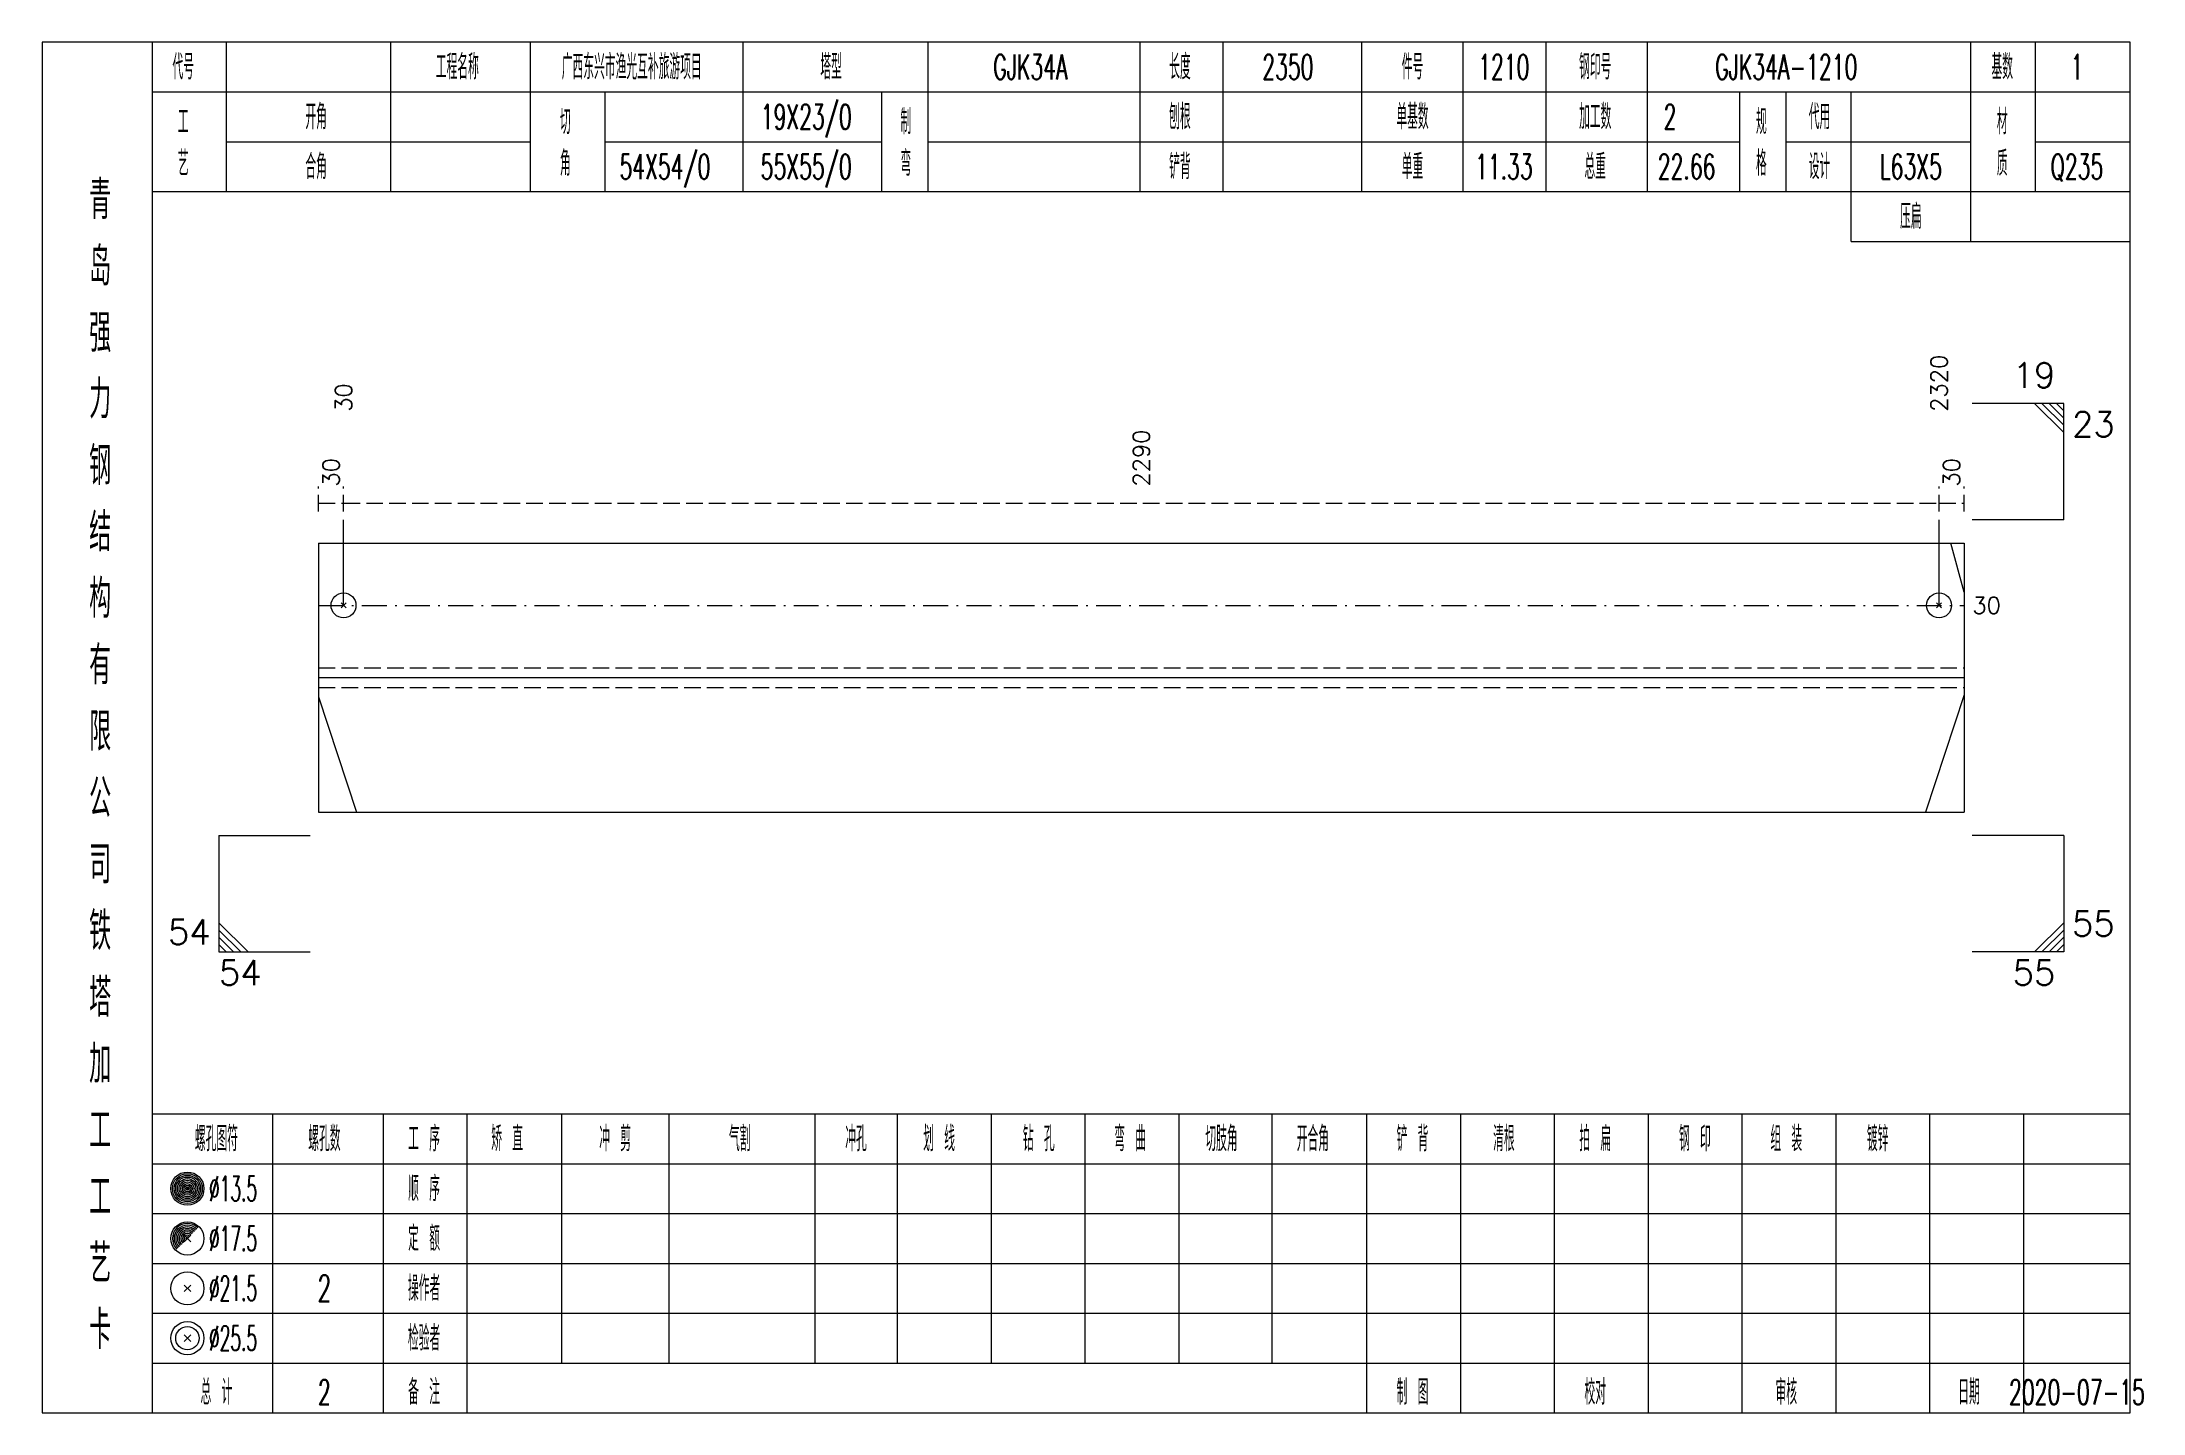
# Model space of a CAD drawing. Extents: x 0 to 2606, y -377 to 6479.
# Drawn here: x 522.8 to 775.7, y 1225 to 1390 of the extents above; entities that cross this region are included whole.
import ezdxf
from ezdxf.enums import TextEntityAlignment as Align

# ---------------------------------------------------------------- set-up
doc = ezdxf.new("R2010")
doc.units = 0
doc.header["$MEASUREMENT"] = 0
doc.linetypes.add('一点画线', pattern=[5.2, 3, -1, 0.2, -1])
doc.linetypes.add('虚线', pattern=[2.75, 2, -0.75])
doc.layers.get('0').update_dxf_attribs({"linetype": 'CONTINUOUS', "lineweight": 25})
doc.layers.add('1', color=7, linetype='CONTINUOUS', lineweight=25)
doc.layers.add('4', color=7, linetype='CONTINUOUS', lineweight=25)
doc.styles.get("Standard").update_dxf_attribs({"font": 'simplex.shx', "width": 0.7, "height": 3, "bigfont": 'gbhzfs.shx'})

msp = doc.modelspace()

# ---------------------------------------------------------------- texts
at = {"color": 7, "linetype": 'Continuous', "lineweight": 13}
for s, p in [('2320', (751.2, 1345.5)), ('30', (559.1, 1345.5))]:
    msp.add_text(s, height=2, rotation=90, dxfattribs=at).set_placement(p, align=Align.MIDDLE_LEFT)
for s, p in [('19', (765.2, 1347.5)), ('54', (543.1, 1280.5))]:
    msp.add_text(s, height=3, dxfattribs=at).set_placement(p, align=Align.BOTTOM_RIGHT)
for s, p in [('23', (767.2, 1345.5)), ('54', (544.1, 1279.5))]:
    msp.add_text(s, height=3, dxfattribs=at).set_placement(p, align=Align.TOP_LEFT)
at = {"color": 8, "linetype": 'Continuous', "lineweight": 9}
for s, p in [('2290', (655.15, 1336.5)), ('30', (557.6, 1336.5)), ('30', (752.7, 1336.5))]:
    msp.add_text(s, height=2, rotation=90, dxfattribs=at).set_placement(p, align=Align.MIDDLE_LEFT)
at = {"color": 7, "linetype": 'Continuous', "lineweight": 13}
msp.add_text('30', height=2, dxfattribs=at).set_placement((755.2, 1322.19), align=Align.MIDDLE_LEFT)
msp.add_text('55', height=3, dxfattribs=at).set_placement((767.2, 1281.5), align=Align.BOTTOM_LEFT)
msp.add_text('55', height=3, dxfattribs=at).set_placement((765.2, 1279.5), align=Align.TOP_RIGHT)
at = {"layer": '4', "color": 1, "linetype": 'Continuous', "lineweight": 13}
for s, height, width, p in [('代号', 3, 0.6, (539.8, 1387)), ('工程名称', 3, 0.6, (572.8, 1387)), ('广西东兴市渔光互补旅游项目', 3, 0.6, (593.8, 1387)), ('塔型', 3, 0.6, (617.8, 1387)), ('长度', 3, 0.6, (659.8, 1387)), ('件号', 3, 0.6, (687.8, 1387)), ('钢印号', 3, 0.6, (709.8, 1387)), ('基数', 3, 0.6, (758.8, 1387)), ('GJK34A', 3, 0.6, (641.8, 1387)), ('2350', 3, 0.6, (672.8, 1387)), ('1210', 3, 0.6, (698.8, 1387)), ('GJK34A-1210', 3, 0.6, (732.8, 1387)), ('1', 3, 0.6, (767.8, 1387)), ('工', 3, 0.6, (539.8, 1380.4)), ('开角', 3, 0.6, (555.8, 1381)), ('切', 3, 0.6, (585.8, 1380.4)), ('19X23/0', 3, 0.6, (614.8, 1381)), ('制', 3, 0.6, (626.8, 1380.4)), ('刨根', 3, 0.6, (659.8, 1381)), ('单基数', 3, 0.6, (687.8, 1381)), ('加工数', 3, 0.6, (709.8, 1381)), ('2', 3, 0.6, (718.8, 1381)), ('规', 3, 0.6, (729.8, 1380.4)), ('代用', 3, 0.6, (736.8, 1381)), ('材', 3, 0.6, (758.8, 1380.4)), ('艺', 3, 0.6, (539.8, 1375.4)), ('合角', 3, 0.6, (555.8, 1375)), ('角', 3, 0.6, (585.8, 1375.4)), ('54X54/0', 3, 0.6, (597.8, 1375)), ('55X55/0', 3, 0.6, (614.8, 1375)), ('弯', 3, 0.6, (626.8, 1375.4)), ('铲背', 3, 0.6, (659.8, 1375)), ('单重', 3, 0.6, (687.8, 1375)), ('11.33', 3, 0.6, (698.8, 1375)), ('总重', 3, 0.6, (709.8, 1375)), ('22.66', 3, 0.6, (720.8, 1375)), ('格', 3, 0.6, (729.8, 1375.4)), ('设计', 3, 0.6, (736.8, 1375)), ('L63X5', 3, 0.6, (747.8, 1375)), ('质', 3, 0.6, (758.8, 1375.4)), ('Q235', 3, 0.6, (767.8, 1375)), ('青', 4.6, 0.8, (529.8, 1371)), ('压扁', 3, 0.6, (747.8, 1369)), ('岛', 4.6, 0.8, (529.8, 1363)), ('强', 4.6, 0.8, (529.8, 1355)), ('力', 4.6, 0.8, (529.8, 1347)), ('钢', 4.6, 0.8, (529.8, 1339)), ('结', 4.6, 0.8, (529.8, 1331)), ('构', 4.6, 0.8, (529.8, 1323)), ('有', 4.6, 0.8, (529.8, 1315)), ('限', 4.6, 0.8, (529.8, 1307)), ('公', 4.6, 0.8, (529.8, 1299)), ('司', 4.6, 0.8, (529.8, 1291)), ('铁', 4.6, 0.8, (529.8, 1283)), ('塔', 4.6, 0.8, (529.8, 1275)), ('加', 4.6, 0.8, (529.8, 1267)), ('工', 4.6, 0.8, (529.8, 1259)), ('螺孔图符', 3, 0.6, (543.8, 1258)), ('螺孔数', 3, 0.6, (556.8, 1258)), ('工 序', 3, 0.6, (568.8, 1258)), ('矫 直', 3, 0.6, (578.8, 1258)), ('冲 剪', 3, 0.6, (591.8, 1258)), ('气割', 3, 0.6, (606.8, 1258)), ('冲孔', 3, 0.6, (620.8, 1258)), ('划 线', 3, 0.6, (630.8, 1258)), ('钻 孔', 3, 0.6, (642.8, 1258)), ('弯 曲', 3, 0.6, (653.8, 1258)), ('切肢角', 3, 0.6, (664.8, 1258)), ('开合角', 3, 0.6, (675.8, 1258)), ('铲 背', 3, 0.6, (687.8, 1258)), ('清根', 3, 0.6, (698.8, 1258)), ('拍 扁', 3, 0.6, (709.8, 1258)), ('钢 印', 3, 0.6, (721.8, 1258)), ('组 装', 3, 0.6, (732.8, 1258)), ('镀锌', 3, 0.6, (743.8, 1258)), ('工', 4.6, 0.8, (529.8, 1251)), ('%%C13.5', 3, 0.5, (545.8, 1252)), ('顺 序', 3, 0.6, (568.8, 1252)), ('%%C17.5', 3, 0.5, (545.8, 1246)), ('定 额', 3, 0.6, (568.8, 1246)), ('艺', 4.6, 0.8, (529.8, 1243)), ('%%C21.5', 3, 0.5, (545.8, 1240)), ('2', 3.2, 0.6, (556.8, 1240)), ('操作者', 3, 0.6, (568.8, 1240)), ('卡', 4.6, 0.8, (529.8, 1235)), ('%%C25.5', 3, 0.5, (545.8, 1234)), ('检验者', 3, 0.6, (568.8, 1234)), ('备 注', 3, 0.6, (568.8, 1227.5)), ('校对', 3, 0.6, (709.8, 1227.5)), ('审核', 3, 0.6, (732.8, 1227.5)), ('总 计', 3, 0.6, (543.8, 1227.5)), ('2', 3, 0.6, (556.8, 1227.5)), ('制 图', 3, 0.6, (687.8, 1227.5)), ('日期', 3, 0.6, (754.8, 1227.5)), ('2020-07-15', 3, 0.6, (767.8, 1227.5))]:
    msp.add_text(s, height=height, dxfattribs=dict(at, width=width)).set_placement(p, align=Align.MIDDLE_CENTER)

# ---------------------------------------------------------------- linework, layer by layer
at = {"color": 7, "linetype": 'Continuous', "lineweight": 13}
for p, q in [((766.2, 1346.5), (755.2, 1346.5)), ((762.7, 1346.5), (766.2, 1343)), ((763.57, 1346.5), (766.2, 1343.88)), ((764.45, 1346.5), (766.2, 1344.75)), ((765.32, 1346.5), (766.2, 1345.62)), ((766.2, 1332.5), (766.2, 1346.5)), ((559.1, 1322.19), (559.1, 1332.5)), ((751.2, 1322.19), (751.2, 1332.5)), ((766.2, 1332.5), (755.2, 1332.5)), ((754.2, 1323.78), (752.6, 1329.69)), ((558.8, 1321.89), (559.4, 1322.49)), ((559.4, 1321.89), (558.8, 1322.49)), ((750.9, 1321.89), (751.5, 1322.49)), ((751.5, 1321.89), (750.9, 1322.49)), ((556.1, 1311.19), (560.65, 1297.31)), ((754.2, 1311.44), (749.56, 1297.31)), ((544.1, 1294.5), (555.1, 1294.5)), ((544.1, 1294.5), (544.1, 1280.5)), ((766.2, 1294.5), (755.2, 1294.5)), ((766.2, 1294.5), (766.2, 1280.5)), ((547.6, 1280.5), (544.1, 1284)), ((546.72, 1280.5), (544.1, 1283.12)), ((762.7, 1280.5), (766.2, 1284)), ((763.57, 1280.5), (766.2, 1283.12)), ((545.85, 1280.5), (544.1, 1282.25)), ((544.97, 1280.5), (544.1, 1281.38)), ((544.1, 1280.5), (555.1, 1280.5)), ((766.2, 1280.5), (755.2, 1280.5)), ((764.45, 1280.5), (766.2, 1282.25)), ((765.32, 1280.5), (766.2, 1281.38))]:
    msp.add_line(p, q, dxfattribs=at)
at = {"color": 8, "linetype": '虚线', "lineweight": 9}
for p, q in [((556.1, 1333.5), (556.1, 1336.5)), ((559.1, 1333.5), (559.1, 1336.5)), ((559.1, 1333.5), (559.1, 1336.5)), ((751.2, 1333.5), (751.2, 1336.5)), ((751.2, 1333.5), (751.2, 1336.5)), ((754.2, 1333.5), (754.2, 1336.5)), ((556.1, 1334.5), (559.1, 1334.5)), ((559.1, 1334.5), (751.2, 1334.5)), ((751.2, 1334.5), (754.2, 1334.5))]:
    msp.add_line(p, q, dxfattribs=at)
at = {"color": 7, "linetype": 'Continuous', "lineweight": 18}
for p, q in [((556.1, 1329.69), (556.1, 1297.31)), ((556.1, 1329.69), (754.2, 1329.69)), ((754.2, 1329.69), (754.2, 1297.31)), ((556.1, 1313.5), (754.2, 1313.5))]:
    msp.add_line(p, q, dxfattribs=at)
at = {"color": 3, "linetype": '一点画线', "lineweight": 13}
msp.add_line((556.1, 1322.19), (754.2, 1322.19), dxfattribs=at)
at = {"color": 1, "linetype": '虚线', "lineweight": 18}
for p, q in [((556.1, 1314.69), (754.2, 1314.69)), ((556.1, 1312.31), (754.2, 1312.31))]:
    msp.add_line(p, q, dxfattribs=at)
at = {"color": 7, "linetype": 'Continuous', "lineweight": 13}
for centre in [(559.1, 1322.19), (751.2, 1322.19)]:
    msp.add_circle(centre, 1.5, dxfattribs=at)
at = {"layer": '1', "color": 7, "linetype": 'Continuous', "lineweight": 18}
msp.add_line((556.1, 1297.31), (754.2, 1297.31), dxfattribs=at)
at = {"layer": '4', "color": 1, "linetype": 'Continuous', "lineweight": 18}
for p, q in [((536.1, 1225), (536.1, 1390)), ((545, 1372), (545, 1390)), ((564.8, 1372), (564.8, 1390)), ((581.6, 1372), (581.6, 1390)), ((607.2, 1372), (607.2, 1390)), ((629.5, 1372), (629.5, 1390)), ((655, 1372), (655, 1390)), ((665, 1372), (665, 1390)), ((681.7, 1372), (681.7, 1390)), ((693.9, 1372), (693.9, 1390)), ((703.9, 1372), (703.9, 1390)), ((716.1, 1372), (716.1, 1390)), ((755, 1366), (755, 1390)), ((762.8, 1372), (762.8, 1390)), ((536.1, 1384), (774.2, 1384)), ((590.6, 1372), (590.6, 1384)), ((623.9, 1372), (623.9, 1384)), ((727.2, 1372), (727.2, 1384)), ((732.8, 1372), (732.8, 1384)), ((740.6, 1366), (740.6, 1384)), ((545, 1378), (581.6, 1378)), ((590.6, 1378), (623.9, 1378)), ((629.5, 1378), (727.2, 1378)), ((732.8, 1378), (755, 1378)), ((762.8, 1378), (774.2, 1378)), ((536.1, 1372), (774.2, 1372)), ((740.6, 1366), (774.2, 1366)), ((536.1, 1261), (774.2, 1261)), ((550.6, 1225), (550.6, 1261)), ((563.9, 1225), (563.9, 1261)), ((574, 1225), (574, 1261)), ((585.4, 1231), (585.4, 1261)), ((598.3, 1231), (598.3, 1261)), ((615.9, 1231), (615.9, 1261)), ((625.8, 1231), (625.8, 1261)), ((637.1, 1231), (637.1, 1261)), ((648.4, 1231), (648.4, 1261)), ((659.7, 1231), (659.7, 1261)), ((670.9, 1231), (670.9, 1261)), ((682.3, 1231), (682.3, 1261)), ((693.6, 1231), (693.6, 1261)), ((704.9, 1231), (704.9, 1261)), ((716.2, 1231), (716.2, 1261)), ((727.5, 1231), (727.5, 1261)), ((738.8, 1231), (738.8, 1261)), ((750.1, 1231), (750.1, 1261)), ((761.4, 1231), (761.4, 1261)), ((536.1, 1255), (774.2, 1255)), ((536.1, 1249), (774.2, 1249)), ((536.1, 1243), (774.2, 1243)), ((536.1, 1237), (774.2, 1237)), ((536.1, 1231), (774.2, 1231)), ((682.3, 1225), (682.3, 1231)), ((693.6, 1225), (693.6, 1231)), ((704.9, 1225), (704.9, 1231)), ((716.2, 1225), (716.2, 1231)), ((727.5, 1225), (727.5, 1231)), ((738.8, 1225), (738.8, 1231)), ((750.1, 1225), (750.1, 1231)), ((761.4, 1225), (761.4, 1231))]:
    msp.add_line(p, q, dxfattribs=at)
at = {"layer": '4', "color": 7, "linetype": 'Continuous', "lineweight": 13}
for p, q in [((540.1, 1251.8), (540.5, 1252.2)), ((540.5, 1251.8), (540.1, 1252.2)), ((539.9, 1239.6), (540.7, 1240.4)), ((540.7, 1239.6), (539.9, 1240.4)), ((539.9, 1233.6), (540.7, 1234.4)), ((540.7, 1233.6), (539.9, 1234.4))]:
    msp.add_line(p, q, dxfattribs=at)
at = {"layer": '4', "color": 7, "linetype": 'Continuous', "lineweight": 0}
for p, q in [((539.9, 1245.6), (540.7, 1246.4)), ((539.9, 1246.4), (540.7, 1245.6))]:
    msp.add_line(p, q, dxfattribs=at)
at = {"layer": '4', "color": 1, "linetype": 'Continuous', "lineweight": 18}
msp.add_lwpolyline([(522.8, 1390), (522.8, 1225), (774.2, 1225), (774.2, 1390)], close=True, dxfattribs=at)
at = {"layer": '4', "color": 7, "linetype": 'Continuous', "lineweight": 13}
for centre, radius in [((540.3, 1252), 2), ((540.3, 1252), 1.8), ((540.3, 1252), 1.6), ((540.3, 1252), 1.4), ((540.3, 1252), 1.2), ((540.3, 1252), 1), ((540.3, 1252), 0.8), ((540.3, 1252), 0.6), ((540.3, 1252), 0.4), ((540.3, 1252), 0.2), ((540.3, 1246), 2), ((540.3, 1240), 2), ((540.3, 1234), 2), ((540.3, 1234), 1.4)]:
    msp.add_circle(centre, radius, dxfattribs=at)
for radius in [1.8, 1.6, 1.4, 1.2, 1, 0.8, 0.6, 0.4, 0.2]:
    msp.add_arc((540.3, 1246), radius, 45, 225, dxfattribs=at)

msp.set_redraw_order([(e.dxf.handle, doc.entitydb.next_handle()) for e in msp.query("TEXT MTEXT ATTDEF DIMENSION ARC_DIMENSION")])  # texts and dimensions are drawn at this point

doc.saveas('drawing.dxf')
